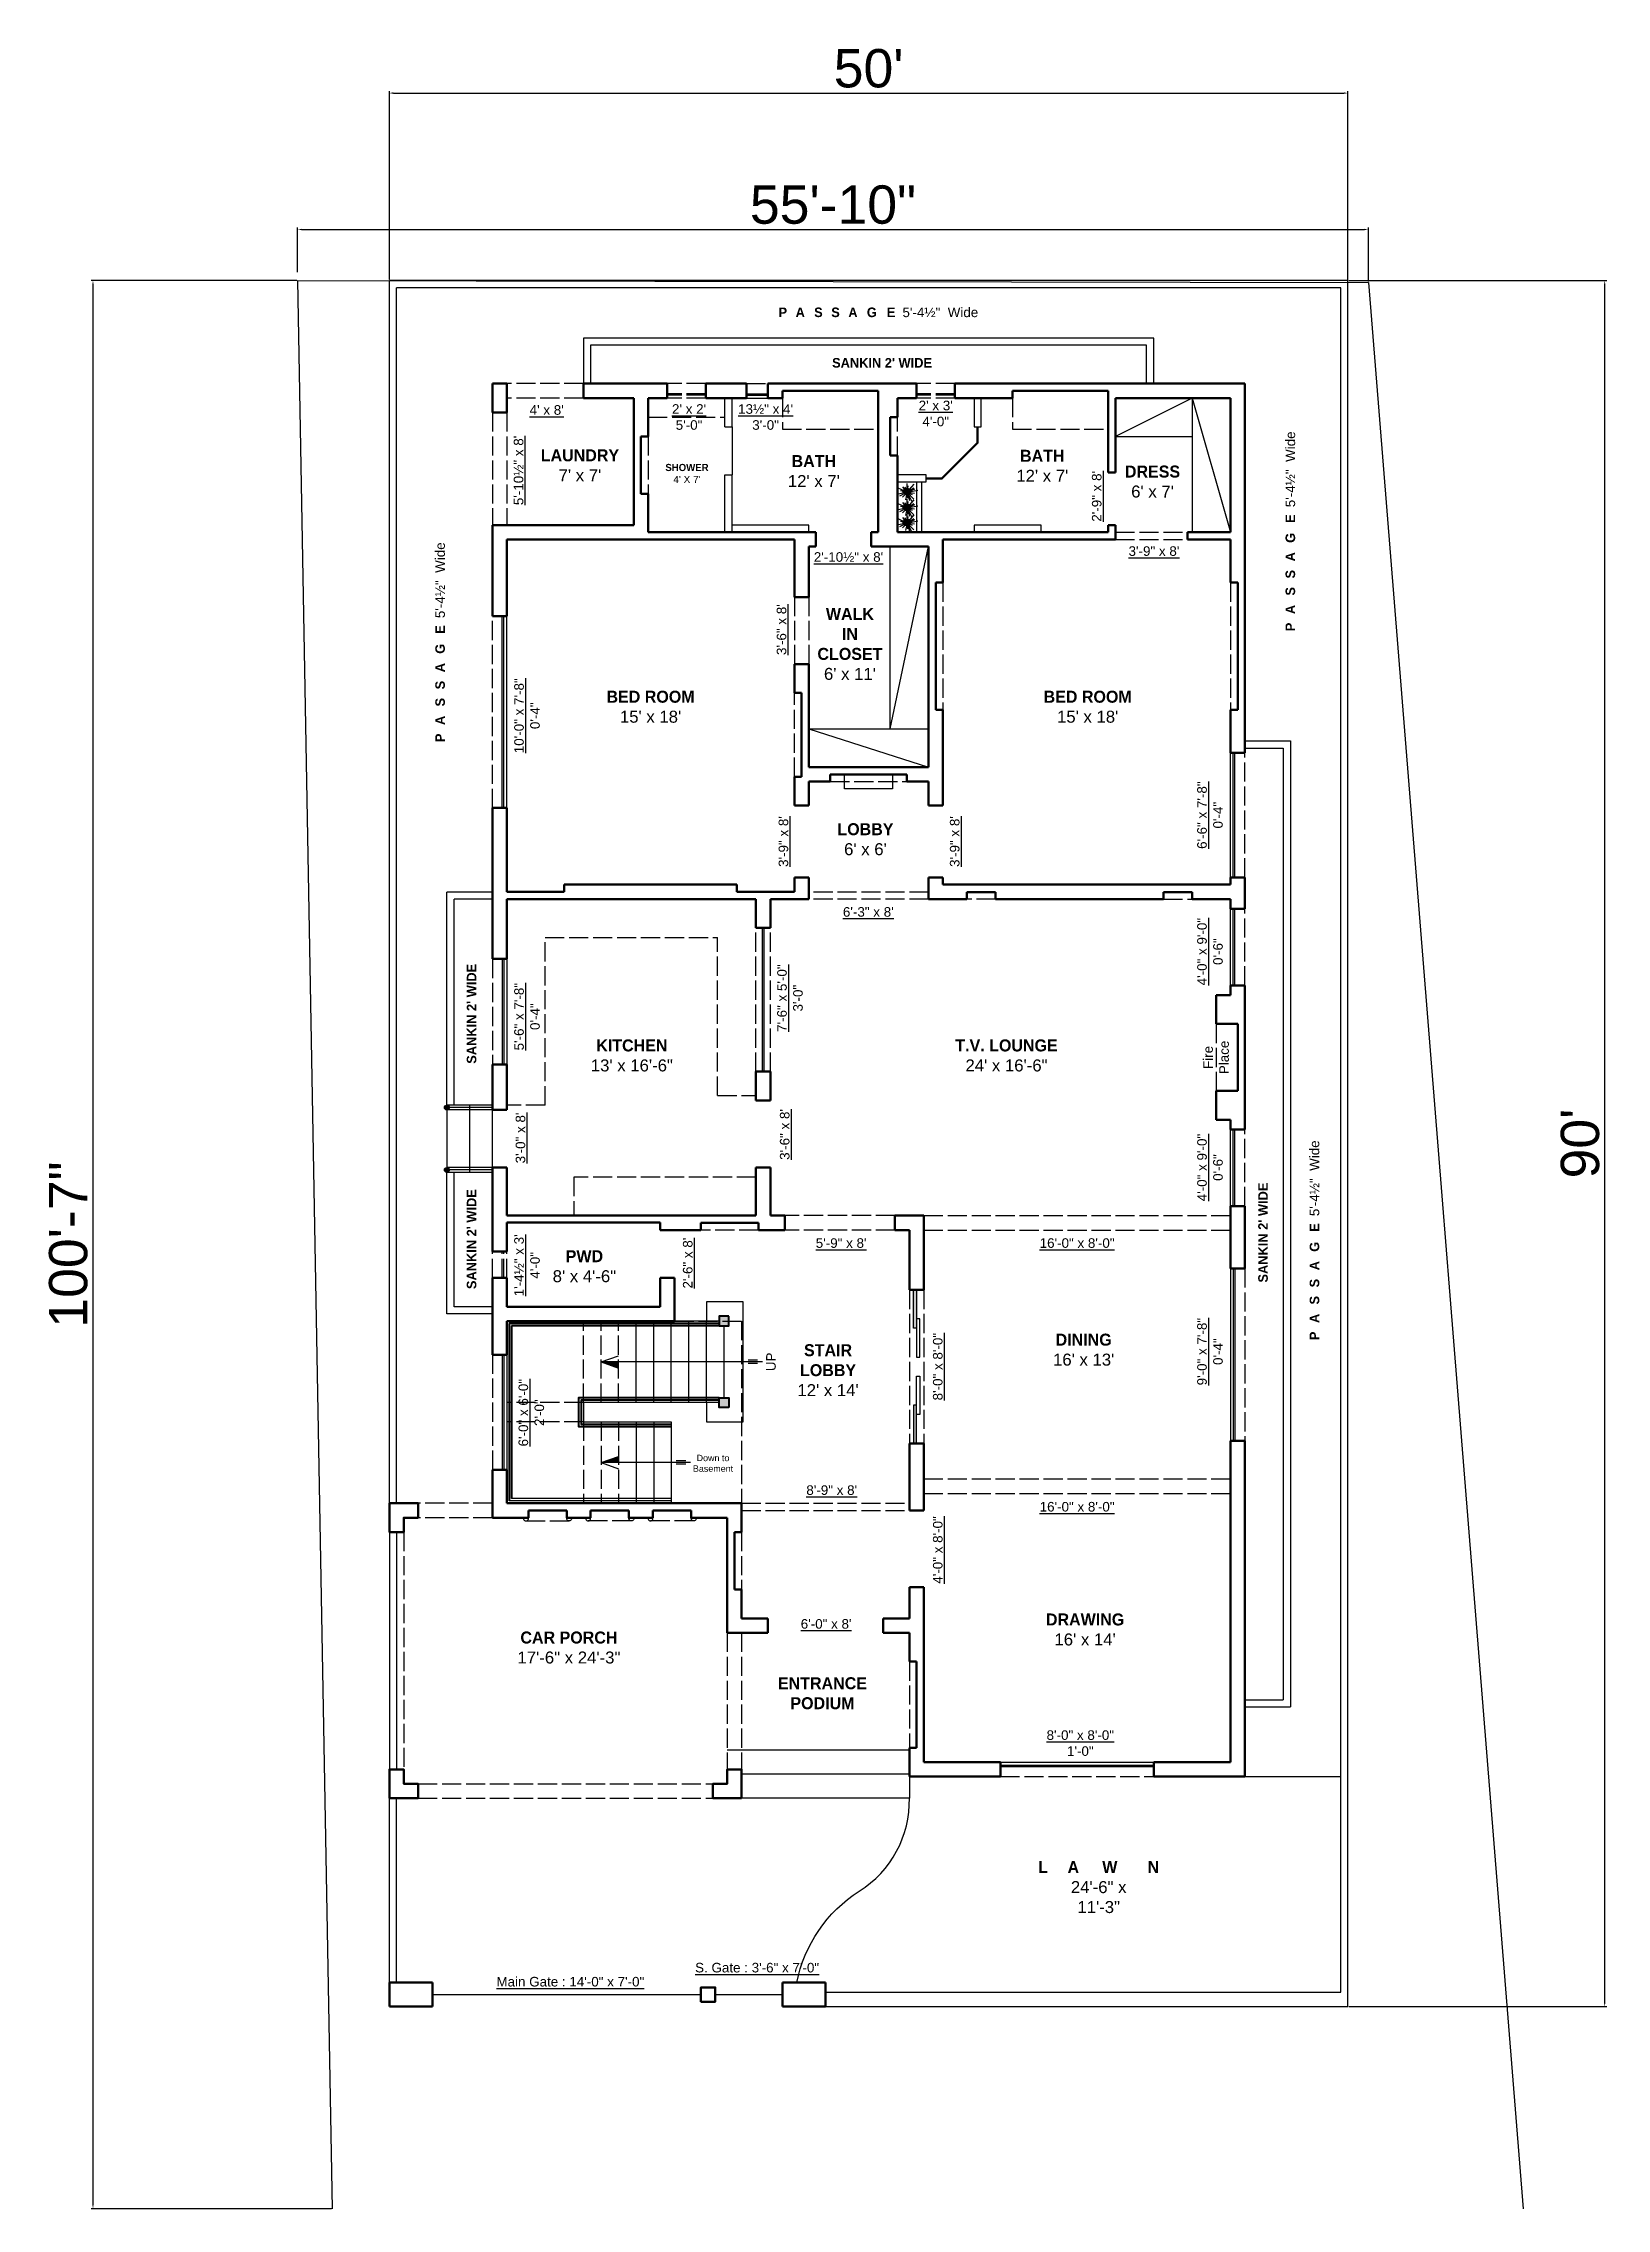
# Model space of a CAD drawing. Header units: millimetres. Extents: x -7764 to 2435, y 0 to 1835.
# Drawn here: x -6273 to -5294, y 480 to 1835 of the extents above; entities that cross this region are included whole.
import ezdxf

# ---------------------------------------------------------------- set-up
doc = ezdxf.new("R2010")
doc.units = ezdxf.units.MM
doc.linetypes.add('ACAD_ISO02W100', pattern=[15, 12, -3])
for name, color, linetype in [('4--green', 3, 'Continuous'), ('Base', 4, 'Continuous'), ('FLOORING', 4, 'Continuous')]:
    doc.layers.add(name, color=color, linetype=linetype)
doc.styles.add('Dim-1', font='GOTHIC.TTF', dxfattribs={"height": 6})
doc.styles.get("Standard").update_dxf_attribs({"font": 'arial.ttf'})
doc.dimstyles.new('ISO-25', dxfattribs={"dimtxt": 24, "dimasz": 2.5, "dimexe": 1.25, "dimexo": 0.625, "dimgap": 3.125, "dimtad": 1, "dimdec": 0, "dimdsep": 46, "dimlunit": 4, "dimtxsty": 'Standard', "dimcen": 2.5, "dimadec": 0, "dimazin": 0, "dimtfac": 1, "dimtdec": 0, "dimtmove": 0, "dimatfit": 3, "dimfxl": 1, "dimarcsym": 0})

msp = doc.modelspace()

# ---------------------------------------------------------------- texts
at = {"attachment_point": 5}
for s, width, insert, char_height in [('{\\fCentury Gothic|b1|i0|c0|p34;\\T2;PASSAG\\T1;E ^I}5\'-4½" ^IWide', 168.657, (-5749.9, 1666.6), 6), ("{\\L4' x 8'}", 37.768, (-5957.5, 1605.5), 6), ('{\\L2\' x 2\'\\P}5\'-0"', 37.768, (-5868.4, 1601.1), 6), ('{\\L13½" x 4\'\\P}3\'-0"', 37.768, (-5820.5, 1601.1), 6), ('{\\L2\' x 3\'\\P}4\'-0"', 37.768, (-5714, 1603.3), 6), ("{\\fCentury Gothic|b1|i0|c0|p34;LAUNDRY}\\P7' x 7'", 37.768, (-5936.7, 1570.9), 7.5), ("{\\fCentury Gothic|b1|i0|c0|p34;SHOWER}\\P4' X 7'", 37.768, (-5869.7, 1565.8), 4.5), ("{\\fCentury Gothic|b1|i0|c0|p34;BATH}\\P12' x 7'", 37.768, (-5790.3, 1567.3), 7.5), ("{\\fCentury Gothic|b1|i0|c0|p34;BATH}\\P12' x 7'", 37.768, (-5647.3, 1570.6), 7.5), ("{\\fCentury Gothic|b1|i0|c0|p34;DRESS}\\P6' x 7'", 37.768, (-5578.3, 1560.7), 7.5), ('{\\L3\'-9" x 8\'}', 37.768, (-5577.4, 1517.2), 6), ('{\\L2\'-10½" x 8\'}', 43.11, (-5768.6, 1513.5), 6), ("{\\fCentury Gothic|b1|i0|c0|p34;WALK IN CLOSET}\\P6' x 11'", 37.768, (-5767.7, 1459.1), 7.5), ("{\\fCentury Gothic|b1|i0|c0|p34;BED ROOM}\\P15' x 18'", 84, (-5892.5, 1419.8), 7.5), ("{\\fCentury Gothic|b1|i0|c0|p34;BED ROOM}\\P15' x 18'", 84, (-5618.9, 1419.8), 7.5), ("{\\fCentury Gothic|b1|i0|c0|p34;LOBBY}\\P6' x 6'", 37.768, (-5758, 1336.9), 7.5), ('{\\L6\'-3" x 8\'}', 43.11, (-5756.2, 1291.4), 6), ('{\\fCentury Gothic|b1|i0|c0|p34;KITCHEN}\\P13\' x 16\'-6"', 84, (-5904.2, 1201.6), 7.5), ('{\\fCentury Gothic|b1|i0|c0|p34;T.V. LOUNGE}\\P24\' x 16\'-6"', 84, (-5669.7, 1201.6), 7.5), ('{\\L5\'-9" x 8\'}', 43.11, (-5773.2, 1084.2), 6), ('{\\L16\'-0" x 8\'-0"}', 50.396, (-5625.5, 1084.2), 6), ('{\\fCentury Gothic|b1|i0|c0|p34;PWD}\\P8\' x 4\'-6"', 56.396, (-5933.9, 1069.7), 7.5), ("{\\fCentury Gothic|b1|i0|c0|p34;STAIR LOBBY}\\P12' x 14'", 56.396, (-5781.4, 1004.7), 7.5), ("{\\fCentury Gothic|b1|i0|c0|p34;DINING}\\P16' x 13'", 84, (-5621.4, 1017.5), 7.5), ('Down to\\PBasement', 32.788, (-5853.4, 946.4), 4), ('{\\L8\'-9" x 8\'}', 43.11, (-5779.1, 929.6), 6), ('{\\L16\'-0" x 8\'-0"}', 50.396, (-5625.5, 919.2), 6), ('{\\fCentury Gothic|b1|i0|c0|p34;CAR PORCH}\\P17\'-6" x 24\'-3"', 81.352, (-5943.6, 831.1), 7.5), ('{\\L6\'-0" x 8\'}', 43.11, (-5782.6, 845.9), 6), ("{\\fCentury Gothic|b1|i0|c0|p34;DRAWING}\\P16' x 14'", 46.522, (-5620.5, 842.4), 7.5), ('{\\fCentury Gothic|b1|i0|c0|p34;ENTRANCE\\PPODIUM}', 56.396, (-5784.9, 802.5), 7.5), ('{\\L8\'-0" x 8\'-0"\\P}1\'-0"', 74.347, (-5623.5, 771.3), 6), ('{\\fCentury Gothic|b1|i0|c0|p34;\\T3;LAW\\T1;N}\\P24\'-6" x 11\'-3"', 56.396, (-5612, 681.2), 7.5), ('{\\LMain Gate : 14\'-0" x 7\'-0"}', 113.018, (-5942.7, 622), 6), ('{\\LS. Gate : 3\'-6" x 7\'-0"}', 113.018, (-5825.8, 630.8), 6)]:
    msp.add_mtext_dynamic_manual_height_columns(s, width=width, gutter_width=30, heights=[0], dxfattribs=dict(at, insert=insert, char_height=char_height))
at = {"insert": (-5747.6, 1635), "char_height": 6, "attachment_point": 5, "style": 'Dim-1'}
msp.add_mtext_dynamic_manual_height_columns("{\\fCentury Gothic|b1|i0|c0|p34;SANKIN 2' WIDE}", width=85.904, gutter_width=30, heights=[0], dxfattribs=at)
at = {"char_height": 6, "attachment_point": 5, "rotation": 90}
for s, width, insert in [('{\\L5\'-10½" x 8\'}', 46.253, (-5975.1, 1567.7)), ('{\\fCentury Gothic|b1|i0|c0|p34;\\T2;PASSAG\\T1;E ^I}5\'-4½" ^IWide', 168.657, (-5492, 1529.6)), ('{\\L2\'-9" x 8\'}', 37.768, (-5613.2, 1551.5)), ('{\\fCentury Gothic|b1|i0|c0|p34;\\T2;PASSAG\\T1;E ^I}5\'-4½" ^IWide', 168.657, (-6024.2, 1460.2)), ('{\\L3\'-6" x 8\'}', 37.768, (-5810.5, 1468.1)), ('{\\L10\'-0" x 7\'-8"\\P}0\'-4"', 50.965, (-5969.8, 1414.2)), ('{\\L6\'-6" x 7\'-8"\\P}0\'-4"', 52.895, (-5542.3, 1352)), ('{\\L3\'-9" x 8\'}', 37.768, (-5809.3, 1335.5)), ('{\\L3\'-9" x 8\'}', 37.768, (-5702.1, 1335.5)), ('{\\L4\'-0" x 9\'-0"\\P}0\'-6"', 52.895, (-5542.3, 1266.6)), ('{\\L5\'-6" x 7\'-8"\\P}0\'-4"', 50.965, (-5969.8, 1225.9)), ('{\\L7\'-6" x 5\'-0"\\P}3\'-0"', 52.895, (-5805.2, 1237.5)), ('Fire\\PPlace', 44.372, (-5538.5, 1200.4)), ('{\\L3\'-0" x 8\'}', 37.768, (-5973.9, 1150)), ('{\\L3\'-6" x 8\'}', 37.768, (-5808.5, 1152.2)), ('{\\L4\'-0" x 9\'-0"\\P}0\'-6"', 52.895, (-5542.3, 1131.5)), ('{\\fCentury Gothic|b1|i0|c0|p34;\\T2;PASSAG\\T1;E ^I}5\'-4½" ^IWide', 168.657, (-5476.9, 1086)), ('{\\L1\'-4½" x 3\'\\P}4\'-0"', 50.965, (-5969.8, 1070.3)), ('{\\L2\'-6" x 8\'}', 37.768, (-5869.2, 1071.7)), ('{\\L9\'-0" x 7\'-8"\\P}0\'-4"', 52.895, (-5542.3, 1016.3)), ('{\\L8\'-0" x 8\'-0"}', 50.074, (-5712.7, 1006.9)), ('UP', 10.314, (-5817.1, 1009.9)), ('{\\L6\'-0" x 6\'-0"\\P}2\'-0"', 50.965, (-5967.1, 978.1)), ('{\\L4\'-0" x 8\'-0"}', 50.074, (-5712.7, 892.2))]:
    msp.add_mtext_dynamic_manual_height_columns(s, width=width, gutter_width=30, heights=[0], dxfattribs=dict(at, insert=insert))
at = {"char_height": 6, "attachment_point": 5, "rotation": 90, "style": 'Dim-1'}
for insert in [(-6004.5, 1227.7), (-6004.5, 1086.7), (-5509.1, 1090.8)]:
    msp.add_mtext_dynamic_manual_height_columns("{\\fCentury Gothic|b1|i0|c0|p34;SANKIN 2' WIDE}", width=85.904, gutter_width=30, heights=[0], dxfattribs=dict(at, insert=insert))

# ---------------------------------------------------------------- blocks, each defined once
blk = doc.blocks.new('BUSH')
at = {"layer": '4--green'}
for q in [(837, 704, -101), (853, 687, -101), (867, 712, -101), (872, 694, -101), (881, 710, -101), (894, 732, -101), (938, 729, -101), (901, 717, -101), (935, 706, -101), (907, 704, -101), (942, 698, -101), (960, 691, -101), (840, 665, -101), (846, 653, -101), (864, 646, -101), (865, 676, -101), (884, 631, -101), (884, 657, -101), (897, 641, -101), (936, 634, -101), (909, 626, -101), (923, 619, -101), (941, 672, -101), (926, 664, -101)]:
    blk.add_line((894, 677, -101), q, dxfattribs=at)
blk = doc.blocks.new('*D8')
at = {"layer": 'Base', "color": 0, "lineweight": -2, "transparency": 16777216}
for p, q in [((-6113.4, 1691.7), (-6113.4, 1719.7)), ((-6110.9, 1718.5), (-5445.7, 1718.5)), ((-5443.2, 1685.9), (-5443.2, 1719.7))]:
    blk.add_line(p, q, dxfattribs=at)
at = {"layer": 'Base', "color": 0, "transparency": 16777216}
for points in [[(-6110.9, 1718.9), (-6110.9, 1718.1), (-6113.4, 1718.5)], [(-5445.7, 1718.9), (-5445.7, 1718.1), (-5443.2, 1718.5)]]:
    blk.add_solid(points, dxfattribs=at)
at = {"layer": 'Defpoints', "color": 0, "transparency": 16777216}
for p in [(-5443.2, 1718.5), (-6113.4, 1691.1), (-5443.2, 1685.3)]:
    blk.add_point(p, dxfattribs=at)
at = {"layer": 'Base', "color": 0, "transparency": 16777216, "insert": (-5778.3, 1733.9), "char_height": 24, "attachment_point": 5}
blk.add_mtext('55\'-10"', dxfattribs=at)
blk = doc.blocks.new('*D9')
at = {"layer": 'Base', "color": 0, "lineweight": -2, "transparency": 16777216}
for p, q in [((-6113.9, 1686.6), (-6242.7, 1686.6)), ((-6241.5, 1684.1), (-6241.5, 482.5)), ((-6092.2, 480), (-6242.7, 480))]:
    blk.add_line(p, q, dxfattribs=at)
at = {"layer": 'Base', "color": 0, "transparency": 16777216}
for points in [[(-6241.9, 1684.1), (-6241.1, 1684.1), (-6241.5, 1686.6)], [(-6241.9, 482.5), (-6241.1, 482.5), (-6241.5, 480)]]:
    blk.add_solid(points, dxfattribs=at)
at = {"layer": 'Defpoints', "color": 0, "transparency": 16777216}
for p in [(-6113.3, 1686.6), (-6241.5, 480), (-6091.5, 480)]:
    blk.add_point(p, dxfattribs=at)
at = {"layer": 'Base', "color": 0, "transparency": 16777216, "insert": (-6256.9, 1083.3), "char_height": 24, "attachment_point": 5, "rotation": 90}
blk.add_mtext('100\'-7"', dxfattribs=at)
blk = doc.blocks.new('*D10')
at = {"layer": 'Base', "color": 0, "lineweight": -2, "transparency": 16777216}
for p, q in [((-6056, 1687.1), (-6056, 1805.1)), ((-6053.5, 1803.8), (-5458.5, 1803.8)), ((-5456, 1685.9), (-5456, 1805.1))]:
    blk.add_line(p, q, dxfattribs=at)
at = {"layer": 'Base', "color": 0, "transparency": 16777216}
for points in [[(-6053.5, 1804.3), (-6053.5, 1803.4), (-6056, 1803.8)], [(-5458.5, 1804.3), (-5458.5, 1803.4), (-5456, 1803.8)]]:
    blk.add_solid(points, dxfattribs=at)
at = {"layer": 'Defpoints', "color": 0, "transparency": 16777216}
for p in [(-5456, 1803.8), (-6056, 1686.5), (-5456, 1685.3)]:
    blk.add_point(p, dxfattribs=at)
at = {"layer": 'Base', "color": 0, "transparency": 16777216, "insert": (-5756, 1819.2), "char_height": 24, "attachment_point": 5}
blk.add_mtext("50'", dxfattribs=at)
blk = doc.blocks.new('*D11')
at = {"layer": 'Base', "color": 0, "lineweight": -2, "transparency": 16777216}
for p, q in [((-5455.4, 1686.5), (-5294, 1686.5)), ((-5295.3, 1684), (-5295.3, 609)), ((-5455.4, 606.5), (-5294, 606.5))]:
    blk.add_line(p, q, dxfattribs=at)
at = {"layer": 'Base', "color": 0, "transparency": 16777216}
for points in [[(-5295.7, 1684), (-5294.8, 1684), (-5295.3, 1686.5)], [(-5295.7, 609), (-5294.8, 609), (-5295.3, 606.5)]]:
    blk.add_solid(points, dxfattribs=at)
at = {"layer": 'Defpoints', "color": 0, "transparency": 16777216}
for p in [(-5456, 1686.5), (-5456, 606.5), (-5295.3, 606.5)]:
    blk.add_point(p, dxfattribs=at)
at = {"layer": 'Base', "color": 0, "transparency": 16777216, "insert": (-5310.6, 1146.5), "char_height": 24, "attachment_point": 5, "rotation": 90}
blk.add_mtext("90'", dxfattribs=at)

# ---------------------------------------------------------------- dimensions: what is measured, and where the dimension line sits
at = {"layer": 'Base'}
for base, p1, p2, picture, middle in [((-5456, 1803.8), (-6056, 1686.5), (-5456, 1685.3), '*D10', (-5756, 1819.2)), ((-5443.2, 1718.5), (-6113.4, 1691.1), (-5443.2, 1685.3), '*D8', (-5778.3, 1733.9))]:
    dim = msp.add_linear_dim(base=base, p1=p1, p2=p2, dimstyle='ISO-25', dxfattribs=at)
    dim.commit()
    dim.dimension.update_dxf_attribs({"geometry": picture, "text_midpoint": middle})
for base, p1, p2, picture, middle in [((-6241.5, 480), (-6113.3, 1686.6), (-6091.5, 480), '*D9', (-6256.9, 1083.3)), ((-5295.3, 606.5), (-5456, 1686.5), (-5456, 606.5), '*D11', (-5310.6, 1146.5))]:
    dim = msp.add_linear_dim(base=base, p1=p1, p2=p2, angle=90, dimstyle='ISO-25', dxfattribs=at)
    dim.commit()
    dim.dimension.update_dxf_attribs({"geometry": picture, "text_midpoint": middle})

# ---------------------------------------------------------------- hatches: boundary and pattern name
h = msp.add_hatch(color=5)
h.dxf.hatch_style = 1
h.paths.add_polyline_path([(-5822.5, 1191.5), (-5821.5, 1191.5), (-5821.5, 1281.5), (-5822.5, 1281.5)])
at = {"lineweight": 30}
h = msp.add_hatch(color=6, dxfattribs=at)
h.dxf.hatch_style = 1
edge = h.paths.add_edge_path()
edge.add_arc((-6020, 1169), 1.5, 180, 540, ccw=False)
h = msp.add_hatch(color=6, dxfattribs=at)
h.dxf.hatch_style = 1
edge = h.paths.add_edge_path()
edge.add_arc((-6020, 1130), 1.5, 180, 540)
h = msp.add_hatch(color=6)
h.dxf.hatch_style = 1
h.paths.add_polyline_path([(-5726, 1054.9), (-5726, 1030.9), (-5728, 1030.9), (-5728, 1054.9)])
at = {"lineweight": 40}
h = msp.add_hatch(color=6, dxfattribs=at)
h.dxf.hatch_style = 1
h.paths.add_polyline_path([(-5843.5, 1038.4), (-5849.5, 1038.4), (-5849.5, 1032.4), (-5843.5, 1032.4)])
h.paths.add_polyline_path([(-5843.5, 981.4), (-5849.5, 981.4), (-5849.5, 987.4), (-5843.5, 987.4)])
h = msp.add_hatch(color=6)
h.dxf.hatch_style = 1
h.paths.add_polyline_path([(-5912.5, 1006), (-5923.5, 1009.9), (-5912.5, 1009.9)])
h = msp.add_hatch(color=6)
h.dxf.hatch_style = 1
h.paths.add_polyline_path([(-5726, 958.9), (-5726, 982.9), (-5728, 982.9), (-5728, 958.9)])
h = msp.add_hatch(color=6)
h.dxf.hatch_style = 1
h.paths.add_polyline_path([(-5912.5, 950.7), (-5923.5, 946.9), (-5912.5, 946.9)])

# ---------------------------------------------------------------- linework, layer by layer
at = {"color": 6, "lineweight": 30}
for p, q in [((-5456, 1686.5), (-6056, 1686.5)), ((-6056, 921.4), (-6056, 1686.5)), ((-5460.5, 1682), (-6051.5, 1682)), ((-6051.5, 921.4), (-6051.5, 1682)), ((-5460.5, 615.5), (-5460.5, 1682)), ((-5456, 606.5), (-5456, 1686.5)), ((-5846, 1595), (-5846, 1613)), ((-5841.5, 1595), (-5841.5, 1613)), ((-5553.5, 1613), (-5553.5, 1529)), ((-5846, 1595), (-5841.5, 1595)), ((-5601.5, 1589), (-5553.5, 1589)), ((-5846, 1565), (-5841.5, 1565)), ((-5846, 1529), (-5846, 1565)), ((-5841.5, 1529), (-5841.5, 1565)), ((-5726, 1560.5), (-5726, 1529)), ((-5723, 1560.5), (-5723, 1529)), ((-5742.5, 1406), (-5742.5, 1520)), ((-5793.5, 1406), (-5718.5, 1406)), ((-5520.5, 1398.5), (-5492, 1398.5)), ((-5492, 1398.5), (-5492, 794)), ((-5520.5, 1394), (-5496.5, 1394)), ((-5496.5, 1394), (-5496.5, 798.5)), ((-6020, 1170.5), (-6020, 1303.9)), ((-5991.5, 1303.9), (-6020, 1303.9)), ((-6015.5, 1170.5), (-6015.5, 1299.4)), ((-5991.5, 1299.4), (-6015.5, 1299.4)), ((-5991.5, 1169), (-6020, 1169)), ((-5991.5, 1167.5), (-6020, 1167.5)), ((-5991.5, 1131.5), (-6020, 1131.5)), ((-5991.5, 1130), (-6020, 1130)), ((-6020, 1039.9), (-6020, 1128.5)), ((-6015.5, 1044.4), (-6015.5, 1128.5)), ((-5991.5, 1044.4), (-6015.5, 1044.4)), ((-5991.5, 1039.9), (-6020, 1039.9)), ((-5879.5, 922.9), (-5981, 922.9)), ((-5879.5, 924.4), (-5979.5, 924.4)), ((-6056, 903.4), (-6056, 754.9)), ((-6051.5, 903.4), (-6051.5, 754.9)), ((-5520.5, 798.5), (-5496.5, 798.5)), ((-5520.5, 794), (-5492, 794)), ((-6056, 621.5), (-6056, 736.9)), ((-6051.5, 621.5), (-6051.5, 736.9)), ((-5783, 615.5), (-5460.5, 615.5)), ((-5783, 606.5), (-5456, 606.5))]:
    msp.add_line(p, q, dxfattribs=at)
at = {"lineweight": 50}
for p, q in [((-5991.5, 1622), (-5991.5, 1604)), ((-5982.5, 1622), (-5991.5, 1622)), ((-5982.5, 1604), (-5982.5, 1622)), ((-5934.5, 1622), (-5882, 1622)), ((-5934.5, 1622), (-5934.5, 1613)), ((-5934.5, 1613), (-5903, 1613)), ((-5903, 1613), (-5903, 1533.5)), ((-5894, 1613), (-5882, 1613)), ((-5894, 1613), (-5894, 1589)), ((-5882, 1613), (-5882, 1622)), ((-5858, 1622), (-5832.5, 1622)), ((-5858, 1613), (-5858, 1622)), ((-5858, 1613), (-5832.5, 1613)), ((-5832.5, 1613), (-5832.5, 1622)), ((-5819, 1622), (-5726, 1622)), ((-5819, 1622), (-5819, 1613)), ((-5819, 1613), (-5810, 1613)), ((-5810, 1617.5), (-5810, 1613)), ((-5810, 1617.5), (-5750, 1617.5)), ((-5750, 1617.5), (-5750, 1529)), ((-5738, 1613), (-5726, 1613)), ((-5738, 1613), (-5738, 1601)), ((-5726, 1613), (-5726, 1622)), ((-5702, 1622), (-5520.5, 1622)), ((-5702, 1613), (-5702, 1622)), ((-5702, 1613), (-5666, 1613)), ((-5666, 1617.5), (-5666, 1613)), ((-5666, 1617.5), (-5606, 1617.5)), ((-5606, 1617.5), (-5606, 1566.5)), ((-5601.5, 1613), (-5601.5, 1566.5)), ((-5601.5, 1613), (-5529.5, 1613)), ((-5529.5, 1613), (-5529.5, 1529)), ((-5520.5, 1622), (-5520.5, 1391)), ((-5991.5, 1604), (-5982.5, 1604)), ((-5742.5, 1601), (-5738, 1601)), ((-5742.5, 1601), (-5742.5, 1577)), ((-5898.5, 1589), (-5898.5, 1553)), ((-5894, 1589), (-5898.5, 1589)), ((-5742.5, 1577), (-5738, 1577)), ((-5738, 1577), (-5738, 1529)), ((-5601.5, 1566.5), (-5606, 1566.5)), ((-5894, 1553), (-5898.5, 1553)), ((-5894, 1553), (-5894, 1529)), ((-5991.5, 1533.5), (-5903, 1533.5)), ((-5991.5, 1533.5), (-5991.5, 1476.5)), ((-5606, 1533.5), (-5606, 1529)), ((-5601.5, 1533.5), (-5606, 1533.5)), ((-5601.5, 1533.5), (-5601.5, 1524.5)), ((-5982.5, 1524.5), (-5802.5, 1524.5)), ((-5982.5, 1524.5), (-5982.5, 1476.5)), ((-5894, 1529), (-5789, 1529)), ((-5802.5, 1488.5), (-5802.5, 1524.5)), ((-5793.5, 1488.5), (-5793.5, 1520)), ((-5793.5, 1520), (-5789, 1520)), ((-5789, 1529), (-5789, 1520)), ((-5750, 1529), (-5754.5, 1529)), ((-5754.5, 1529), (-5754.5, 1520)), ((-5754.5, 1520), (-5718.5, 1520)), ((-5606, 1529), (-5738, 1529)), ((-5718.5, 1382), (-5718.5, 1520)), ((-5601.5, 1524.5), (-5709.5, 1524.5)), ((-5709.5, 1497.5), (-5709.5, 1524.5)), ((-5556.5, 1529), (-5556.5, 1524.5)), ((-5529.5, 1529), (-5556.5, 1529)), ((-5529.5, 1524.5), (-5556.5, 1524.5)), ((-5529.5, 1524.5), (-5529.5, 1497.5)), ((-5709.5, 1497.5), (-5714, 1497.5)), ((-5714, 1418), (-5714, 1497.5)), ((-5529.5, 1497.5), (-5525, 1497.5)), ((-5525, 1418), (-5525, 1497.5)), ((-5793.5, 1488.5), (-5802.5, 1488.5)), ((-5982.5, 1476.5), (-5991.5, 1476.5)), ((-5802.5, 1428.5), (-5802.5, 1446.5)), ((-5793.5, 1446.5), (-5802.5, 1446.5)), ((-5793.5, 1382), (-5793.5, 1446.5)), ((-5798, 1428.5), (-5802.5, 1428.5)), ((-5798, 1376), (-5798, 1428.5)), ((-5709.5, 1418), (-5714, 1418)), ((-5709.5, 1358), (-5709.5, 1418)), ((-5529.5, 1418), (-5529.5, 1391)), ((-5529.5, 1418), (-5525, 1418)), ((-5529.5, 1391), (-5520.5, 1391)), ((-5802.5, 1358), (-5802.5, 1376)), ((-5802.5, 1376), (-5798, 1376)), ((-5793.5, 1382), (-5718.5, 1382)), ((-5793.5, 1373), (-5780, 1373)), ((-5793.5, 1358), (-5793.5, 1373)), ((-5793.5, 1358), (-5793.5, 1373)), ((-5780, 1377.5), (-5732, 1377.5)), ((-5780, 1373), (-5780, 1377.5)), ((-5732, 1373), (-5732, 1377.5)), ((-5732, 1373), (-5718.5, 1373)), ((-5718.5, 1358), (-5718.5, 1373)), ((-5991.5, 1356.5), (-5991.5, 1262)), ((-5982.5, 1356.5), (-5991.5, 1356.5)), ((-5982.5, 1356.5), (-5982.5, 1304)), ((-5802.5, 1358), (-5793.5, 1358)), ((-5709.5, 1358), (-5718.5, 1358)), ((-5982.5, 1304), (-5946.5, 1304)), ((-5946.5, 1308.5), (-5838.5, 1308.5)), ((-5946.5, 1308.5), (-5946.5, 1304)), ((-5838.5, 1304), (-5838.5, 1308.5)), ((-5838.5, 1304), (-5802.5, 1304)), ((-5802.5, 1304), (-5802.5, 1313)), ((-5802.5, 1313), (-5793.5, 1313)), ((-5793.5, 1299.4), (-5793.5, 1313)), ((-5709.5, 1313), (-5718.5, 1313)), ((-5718.5, 1299.4), (-5718.5, 1313)), ((-5709.5, 1308.5), (-5709.5, 1313)), ((-5709.5, 1308.5), (-5529.5, 1308.5)), ((-5694.5, 1303.9), (-5694.5, 1299.4)), ((-5676.5, 1303.9), (-5694.5, 1303.9)), ((-5676.5, 1303.9), (-5676.5, 1299.4)), ((-5571.5, 1303.9), (-5571.5, 1299.4)), ((-5571.5, 1303.9), (-5553.5, 1303.9)), ((-5553.5, 1303.9), (-5553.5, 1299.4)), ((-5529.5, 1313), (-5520.5, 1313)), ((-5529.5, 1313), (-5529.5, 1308.5)), ((-5520.5, 1313), (-5520.5, 1293.4)), ((-5982.5, 1299.5), (-5982.5, 1262)), ((-5982.5, 1299.5), (-5826.5, 1299.5)), ((-5826.5, 1299.5), (-5826.5, 1281.5)), ((-5817.5, 1299.5), (-5817.5, 1281.5)), ((-5817.5, 1299.5), (-5793.5, 1299.5)), ((-5718.5, 1299.4), (-5694.5, 1299.4)), ((-5676.5, 1299.4), (-5571.5, 1299.4)), ((-5553.5, 1299.4), (-5529.5, 1299.4)), ((-5529.5, 1299.4), (-5529.5, 1293.4)), ((-5529.5, 1293.4), (-5520.5, 1293.4)), ((-5826.5, 1281.5), (-5817.5, 1281.5)), ((-5982.5, 1262), (-5991.5, 1262)), ((-5538.5, 1221.4), (-5538.5, 1239.4)), ((-5538.5, 1239.4), (-5529.5, 1239.4)), ((-5529.5, 1245.4), (-5520.5, 1245.4)), ((-5529.5, 1239.4), (-5529.5, 1245.4)), ((-5520.5, 1155.4), (-5520.5, 1245.4)), ((-5525, 1179.4), (-5525, 1221.4)), ((-5991.5, 1196), (-5991.5, 1167.5)), ((-5982.5, 1196), (-5991.5, 1196)), ((-5982.5, 1196), (-5982.5, 1167.5)), ((-5826.5, 1191.5), (-5817.5, 1191.5)), ((-5826.5, 1191.5), (-5826.5, 1173.5)), ((-5817.5, 1191.5), (-5817.5, 1173.5)), ((-5538.5, 1161.4), (-5538.5, 1179.4)), ((-5982.5, 1167.5), (-5991.5, 1167.5)), ((-5826.5, 1173.5), (-5817.5, 1173.5)), ((-5538.5, 1161.4), (-5529.5, 1161.4)), ((-5529.5, 1155.4), (-5529.5, 1161.4)), ((-5529.5, 1155.4), (-5520.5, 1155.4)), ((-5991.5, 1131.5), (-5991.5, 1079)), ((-5982.5, 1131.5), (-5991.5, 1131.5)), ((-5982.5, 1131.5), (-5982.5, 1101.5)), ((-5826.5, 1131.5), (-5826.5, 1101.5)), ((-5826.5, 1131.5), (-5817.5, 1131.5)), ((-5817.5, 1131.5), (-5817.5, 1101.5)), ((-5826.5, 1101.5), (-5982.5, 1101.5)), ((-5817.5, 1101.5), (-5808.5, 1101.5)), ((-5808.5, 1101.5), (-5808.5, 1092.4)), ((-5739.5, 1101.5), (-5739.5, 1092.4)), ((-5739.5, 1101.5), (-5721.5, 1101.5)), ((-5721.5, 1101.5), (-5721.5, 1054.9)), ((-5529.5, 1107.4), (-5529.5, 1068.4)), ((-5529.5, 1107.4), (-5520.5, 1107.4)), ((-5520.5, 1107.4), (-5520.5, 1068.4)), ((-5982.5, 1079), (-5982.5, 1097)), ((-5886.5, 1097), (-5982.5, 1097)), ((-5886.5, 1092.4), (-5886.5, 1097)), ((-5886.5, 1092.4), (-5861, 1092.4)), ((-5825, 1096.9), (-5861, 1096.9)), ((-5861, 1096.9), (-5861, 1092.4)), ((-5825, 1092.4), (-5825, 1096.9)), ((-5825, 1092.4), (-5808.5, 1092.4)), ((-5739.5, 1092.4), (-5730.5, 1092.4)), ((-5730.5, 1092.4), (-5730.5, 1054.9)), ((-5982.5, 1079), (-5991.5, 1079)), ((-5982.5, 1062.4), (-5991.5, 1062.4)), ((-5991.5, 1062.4), (-5991.5, 1014.4)), ((-5982.5, 1062.4), (-5982.5, 1044.4)), ((-5886.5, 1062.4), (-5877.5, 1062.4)), ((-5886.5, 1044.4), (-5886.5, 1062.4)), ((-5877.5, 1035.4), (-5877.5, 1062.4)), ((-5529.5, 1068.4), (-5520.5, 1068.4)), ((-5886.5, 1044.4), (-5982.5, 1044.4)), ((-5721.5, 1054.9), (-5730.5, 1054.9)), ((-5877.5, 1035.4), (-5982.5, 1035.4)), ((-5982.5, 1035.4), (-5982.5, 1014.4)), ((-5982.5, 1014.4), (-5991.5, 1014.4)), ((-5730.5, 958.9), (-5730.5, 916.9)), ((-5721.5, 958.9), (-5730.5, 958.9)), ((-5721.5, 958.9), (-5721.5, 916.9)), ((-5529.5, 960.4), (-5529.5, 927.4)), ((-5529.5, 960.4), (-5520.5, 960.4)), ((-5520.5, 960.4), (-5520.5, 750.4)), ((-5991.5, 942.4), (-5991.5, 912.4)), ((-5982.5, 942.4), (-5991.5, 942.4)), ((-5982.5, 942.4), (-5982.5, 921.4)), ((-5529.5, 927.4), (-5529.5, 759.4)), ((-5969, 912.4), (-5991.5, 912.4)), ((-5835.5, 921.4), (-5982.5, 921.4)), ((-5945, 916.9), (-5969, 916.9)), ((-5969, 916.9), (-5969, 912.4)), ((-5945, 916.9), (-5945, 912.4)), ((-5930, 912.4), (-5945, 912.4)), ((-5906, 916.9), (-5930, 916.9)), ((-5930, 916.9), (-5930, 912.4)), ((-5906, 916.9), (-5906, 912.4)), ((-5891, 912.4), (-5906, 912.4)), ((-5867, 916.9), (-5891, 916.9)), ((-5891, 916.9), (-5891, 912.4)), ((-5867, 916.9), (-5867, 912.4)), ((-5844.5, 912.4), (-5867, 912.4)), ((-5844.5, 840.4), (-5844.5, 912.4)), ((-5835.5, 903.4), (-5835.5, 921.4)), ((-5721.5, 916.9), (-5730.5, 916.9)), ((-5840, 867.4), (-5840, 903.4)), ((-5840, 903.4), (-5835.5, 903.4)), ((-5835.5, 867.4), (-5840, 867.4)), ((-5835.5, 849.4), (-5835.5, 867.4)), ((-5730.5, 868.9), (-5730.5, 849.4)), ((-5721.5, 868.9), (-5730.5, 868.9)), ((-5721.5, 868.9), (-5721.5, 759.4)), ((-5819, 840.4), (-5844.5, 840.4)), ((-5819, 849.4), (-5835.5, 849.4)), ((-5819, 840.4), (-5819, 849.4)), ((-5730.5, 849.4), (-5747, 849.4)), ((-5747, 840.4), (-5747, 849.4)), ((-5730.5, 840.4), (-5747, 840.4)), ((-5730.5, 840.4), (-5730.5, 822.4)), ((-5726, 822.4), (-5730.5, 822.4)), ((-5726, 822.4), (-5726, 768.4)), ((-5730.5, 768.4), (-5730.5, 750.4)), ((-5726, 768.4), (-5730.5, 768.4)), ((-5673.5, 759.4), (-5721.5, 759.4)), ((-5673.5, 750.4), (-5673.5, 759.4)), ((-5529.5, 759.4), (-5577.5, 759.4)), ((-5577.5, 750.4), (-5577.5, 759.4)), ((-5673.5, 750.4), (-5730.5, 750.4)), ((-5520.5, 750.4), (-5577.5, 750.4)), ((-6056, 621.5), (-6029, 621.5)), ((-6056, 606.5), (-6056, 621.5)), ((-6029, 606.5), (-6029, 621.5)), ((-5810, 621.5), (-5783, 621.5)), ((-5810, 606.5), (-5810, 621.5)), ((-5783, 606.5), (-5783, 621.5)), ((-6056, 606.5), (-6029, 606.5)), ((-5810, 606.5), (-5783, 606.5))]:
    msp.add_line(p, q, dxfattribs=at)
at = {"color": 3, "linetype": 'ACAD_ISO02W100'}
for p, q in [((-5858, 1622), (-5882, 1622)), ((-5832.5, 1622), (-5819, 1622)), ((-5810, 1613), (-5810, 1593.5)), ((-5702, 1622), (-5726, 1622)), ((-5666, 1613), (-5666, 1593.5)), ((-5894, 1601), (-5846, 1601)), ((-5738, 1577), (-5738, 1601)), ((-5894, 1589), (-5894, 1553)), ((-5810, 1593.5), (-5750, 1593.5)), ((-5666, 1593.5), (-5606, 1593.5)), ((-5601.5, 1529), (-5556.5, 1529)), ((-5601.5, 1524.5), (-5556.5, 1524.5)), ((-5709.5, 1497.5), (-5709.5, 1418)), ((-5529.5, 1497.5), (-5529.5, 1418)), ((-5802.5, 1488.5), (-5802.5, 1446.5)), ((-5793.5, 1488.5), (-5793.5, 1446.5)), ((-5991.5, 1356.5), (-5991.5, 1476.5)), ((-5802.5, 1376), (-5802.5, 1428.5)), ((-5520.5, 1313), (-5520.5, 1391)), ((-5780, 1373), (-5732, 1373)), ((-5718.5, 1303.9), (-5793.5, 1303.9)), ((-5718.5, 1299.4), (-5793.5, 1299.4)), ((-5676.5, 1299.4), (-5694.5, 1299.4)), ((-5571.5, 1299.4), (-5553.5, 1299.4)), ((-5520.5, 1245.4), (-5520.5, 1293.4)), ((-5826.5, 1191.5), (-5826.5, 1281.5)), ((-5817.5, 1191.5), (-5817.5, 1281.5)), ((-5991.5, 1262), (-5991.5, 1196)), ((-5538.5, 1221.4), (-5538.5, 1179.4)), ((-5520.5, 1107.4), (-5520.5, 1155.4)), ((-5739.5, 1101.5), (-5808.5, 1101.5)), ((-5721.5, 1101.5), (-5529.5, 1101.5)), ((-5825, 1092.4), (-5861, 1092.4)), ((-5739.5, 1092.4), (-5808.5, 1092.4)), ((-5721.5, 1092.4), (-5529.5, 1092.4)), ((-5991.5, 1062.4), (-5991.5, 1079)), ((-5520.5, 1068.4), (-5520.5, 960.4)), ((-5730.5, 1054.9), (-5730.5, 958.9)), ((-5721.5, 1054.9), (-5721.5, 958.9)), ((-5991.5, 1014.4), (-5991.5, 942.4)), ((-5529.5, 936.4), (-5721.5, 936.4)), ((-5529.5, 927.4), (-5721.5, 927.4)), ((-5991.5, 921.4), (-6038, 921.4)), ((-5991.5, 912.4), (-6038, 912.4)), ((-5970.5, 910.4), (-5943.5, 910.4)), ((-5904.5, 910.4), (-5931.5, 910.4)), ((-5865.5, 910.4), (-5892.5, 910.4)), ((-5835.5, 921.4), (-5730.5, 921.4)), ((-5835.5, 916.9), (-5730.5, 916.9)), ((-6047, 903.4), (-6047, 754.9)), ((-5835.5, 903.4), (-5835.5, 867.4)), ((-5844.5, 840.4), (-5844.5, 754.9)), ((-5835.5, 840.4), (-5835.5, 754.9)), ((-5730.5, 822.4), (-5730.5, 768.4)), ((-6038, 745.9), (-5853.5, 745.9)), ((-5673.5, 750.4), (-5577.5, 750.4)), ((-6038, 736.9), (-5853.5, 736.9))]:
    msp.add_line(p, q, dxfattribs=at)
at = {"color": 5, "linetype": 'ACAD_ISO02W100'}
for p, q in [((-5858, 1615.7), (-5882, 1615.7)), ((-5858, 1614.7), (-5882, 1614.7)), ((-5858, 1613), (-5882, 1613)), ((-5702, 1615.7), (-5726, 1615.7)), ((-5702, 1614.7), (-5726, 1614.7)), ((-5702, 1613), (-5726, 1613)), ((-5985.3, 1062.4), (-5985.3, 1079)), ((-5984.3, 1062.4), (-5984.3, 1079)), ((-5982.5, 1062.4), (-5982.5, 1079))]:
    msp.add_line(p, q, dxfattribs=at)
at = {"color": 5}
for p, q in [((-5832.5, 1615.7), (-5819, 1615.7)), ((-5832.5, 1614.7), (-5819, 1614.7)), ((-5832.5, 1613), (-5819, 1613)), ((-5985.3, 1356.5), (-5985.3, 1476.5)), ((-5984.3, 1356.5), (-5984.3, 1476.5)), ((-5982.5, 1356.5), (-5982.5, 1476.5)), ((-5529.5, 1313), (-5529.5, 1391)), ((-5527.8, 1313), (-5527.8, 1391)), ((-5526.8, 1313), (-5526.8, 1391)), ((-5529.5, 1245.4), (-5529.5, 1293.4)), ((-5527.8, 1245.4), (-5527.8, 1293.4)), ((-5526.8, 1245.4), (-5526.8, 1293.4)), ((-5985.3, 1262), (-5985.3, 1196)), ((-5984.3, 1262), (-5984.3, 1196)), ((-5982.5, 1262), (-5982.5, 1196)), ((-5529.5, 1107.4), (-5529.5, 1155.4)), ((-5527.8, 1107.4), (-5527.8, 1155.4)), ((-5526.8, 1107.4), (-5526.8, 1155.4)), ((-5529.5, 1068.4), (-5529.5, 960.4)), ((-5527.8, 1068.4), (-5527.8, 960.4)), ((-5526.8, 1068.4), (-5526.8, 960.4)), ((-5985.3, 1014.4), (-5985.3, 942.4)), ((-5984.3, 1014.4), (-5984.3, 942.4)), ((-5982.5, 1014.4), (-5982.5, 942.4)), ((-5673.5, 759.4), (-5577.5, 759.4)), ((-5673.5, 757.6), (-5577.5, 757.6)), ((-5673.5, 756.6), (-5577.5, 756.6))]:
    msp.add_line(p, q, dxfattribs=at)
at = {"color": 6}
for p, q in [((-5553.5, 1613), (-5601.5, 1589)), ((-5553.5, 1613), (-5529.5, 1529)), ((-5841.5, 1595), (-5841.5, 1565)), ((-5742.5, 1406), (-5718.5, 1520)), ((-5793.5, 1406), (-5718.5, 1382)), ((-5991.5, 1170.5), (-6020, 1170.5)), ((-6020, 1170.5), (-6020, 1128.5)), ((-6005.8, 1170.5), (-6005.8, 1128.5)), ((-5991.5, 1131.5), (-5991.5, 1167.5)), ((-6020, 1128.5), (-5991.5, 1128.5)), ((-5901.5, 984.4), (-5901.5, 1035.4)), ((-5890.5, 984.4), (-5890.5, 1035.4)), ((-5879.5, 984.4), (-5879.5, 1035.4)), ((-5849.5, 1035.4), (-5877.5, 1035.4)), ((-5868.5, 984.4), (-5868.5, 1035.4)), ((-5857.5, 984.4), (-5857.5, 1035.4)), ((-5846.5, 987.4), (-5846.5, 1032.4)), ((-5923.5, 1009.9), (-5912.5, 1013.7)), ((-5822.5, 1009.9), (-5923.5, 1009.9)), ((-5923.5, 1009.9), (-5912.5, 1006)), ((-5825.5, 1010.9), (-5831.5, 1010.9)), ((-5825.5, 1008.9), (-5831.5, 1008.9)), ((-5901.5, 972.4), (-5901.5, 921.4)), ((-5890.5, 972.4), (-5890.5, 921.4)), ((-5879.5, 972.4), (-5879.5, 921.4)), ((-5923.5, 946.9), (-5912.5, 950.7)), ((-5867.5, 946.9), (-5923.5, 946.9)), ((-5923.5, 946.9), (-5912.5, 943)), ((-5870.5, 947.9), (-5876.5, 947.9)), ((-5870.5, 945.9), (-5876.5, 945.9)), ((-5730.5, 766.9), (-5844.5, 766.9)), ((-5730.5, 751.9), (-5835.5, 751.9)), ((-5730.5, 750.4), (-5730.5, 736.9)), ((-5730.5, 736.9), (-5835.5, 736.9))]:
    msp.add_line(p, q, dxfattribs=at)
at = {"color": 1, "linetype": 'ACAD_ISO02W100'}
for p, q in [((-5958.5, 1170.5), (-5958.5, 1275.5)), ((-5958.5, 1275.5), (-5850.5, 1275.5)), ((-5850.5, 1176.5), (-5850.5, 1275.5)), ((-5958.5, 1170.5), (-5982.5, 1170.5)), ((-5850.5, 1176.5), (-5826.5, 1176.5)), ((-5940.5, 1125.5), (-5940.5, 1101.5)), ((-5826.5, 1125.5), (-5940.5, 1125.5))]:
    msp.add_line(p, q, dxfattribs=at)
at = {"color": 6, "lineweight": 40}
for p, q in [((-5849.5, 1033.9), (-5981, 1033.9)), ((-5981, 1033.9), (-5981, 922.9)), ((-5849.5, 1032.4), (-5979.5, 1032.4)), ((-5979.5, 1032.4), (-5979.5, 924.4))]:
    msp.add_line(p, q, dxfattribs=at)
at = {"color": 6, "linetype": 'ACAD_ISO02W100'}
for p, q in [((-5934.5, 984.4), (-5934.5, 1035.4)), ((-5923.5, 984.4), (-5923.5, 1035.4)), ((-5912.5, 984.4), (-5912.5, 1035.4)), ((-5934.5, 984.4), (-5982.5, 984.4)), ((-5934.5, 972.4), (-5982.5, 972.4)), ((-5934.5, 972.4), (-5934.5, 921.4)), ((-5923.5, 972.4), (-5923.5, 921.4)), ((-5912.5, 972.4), (-5912.5, 921.4))]:
    msp.add_line(p, q, dxfattribs=at)
at = {"color": 250}
msp.add_line((-5520.5, 750.4), (-5460.5, 750.4), dxfattribs=at)
at = {"color": 4}
for p, q in [((-6029, 614), (-5861, 614)), ((-5852, 614), (-5810, 614))]:
    msp.add_line(p, q, dxfattribs=at)
at = {"color": 6, "lineweight": 30}
for points in [[(-5577.5, 1622), (-5577.5, 1650.5), (-5934.5, 1650.5), (-5934.5, 1622)], [(-5582, 1622), (-5582, 1646), (-5930, 1646), (-5930, 1622)], [(-5690, 1613), (-5690, 1595), (-5685.5, 1595), (-5685.5, 1613)], [(-5738, 1560.5), (-5720, 1560.5), (-5720, 1565), (-5738, 1565)], [(-5793.5, 1529), (-5793.5, 1533.5), (-5841.5, 1533.5)], [(-5648, 1529), (-5648, 1533.5), (-5690, 1533.5), (-5690, 1529)], [(-5741, 1377.5), (-5741, 1368.5), (-5771, 1368.5), (-5771, 1377.5)]]:
    msp.add_lwpolyline(points, dxfattribs=at)
at = {"color": 3, "linetype": 'ACAD_ISO02W100'}
for points in [[(-5934.5, 1622), (-5982.5, 1622)], [(-5934.5, 1613), (-5982.5, 1613)], [(-5991.5, 1604), (-5991.5, 1533.5)], [(-5982.5, 1604), (-5982.5, 1533.5)], [(-5877.5, 1035.4), (-5835.5, 1035.4), (-5835.5, 921.4)]]:
    msp.add_lwpolyline(points, dxfattribs=at)
at = {"color": 5}
for points in [[(-5720, 1562.5), (-5710, 1562.5), (-5687.5, 1584.9), (-5687.5, 1595)], [(-5720, 1563), (-5710.2, 1563), (-5688, 1585.1), (-5688, 1595)], [(-5822.5, 1191.5), (-5822.5, 1281.5), (-5821.5, 1281.5), (-5821.5, 1191.5)]]:
    msp.add_lwpolyline(points, dxfattribs=at)
at = {"lineweight": 50}
for points in [[(-5525, 1221.4), (-5538.5, 1221.4)], [(-5525, 1179.4), (-5538.5, 1179.4)]]:
    msp.add_lwpolyline(points, dxfattribs=at)
at = {"color": 6}
for points in [[(-5857.5, 984.4), (-5857.5, 972.4), (-5834.5, 972.4), (-5834.5, 1047.4), (-5857.5, 1047.4), (-5857.5, 1035.4)], [(-5849.5, 984.4), (-5934.5, 984.4), (-5934.5, 972.4), (-5879.5, 972.4)]]:
    msp.add_lwpolyline(points, dxfattribs=at)
for points in [[(-5726, 1054.9), (-5726, 1030.9), (-5728, 1030.9), (-5728, 1054.9)], [(-5724, 1012.9), (-5724, 1036.9), (-5726, 1036.9), (-5726, 1012.9)], [(-5724, 1000.9), (-5724, 976.9), (-5726, 976.9), (-5726, 1000.9)], [(-5726, 958.9), (-5726, 982.9), (-5728, 982.9), (-5728, 958.9)]]:
    msp.add_lwpolyline(points, close=True, dxfattribs=at)
at = {"color": 6, "lineweight": 40}
for points in [[(-5843.5, 1038.4), (-5849.5, 1038.4), (-5849.5, 1032.4), (-5843.5, 1032.4)], [(-5843.5, 981.4), (-5849.5, 981.4), (-5849.5, 987.4), (-5843.5, 987.4)]]:
    msp.add_lwpolyline(points, close=True, dxfattribs=at)
for points in [[(-5849.5, 987.4), (-5937.5, 987.4), (-5937.5, 969.4), (-5879.5, 969.4)], [(-5849.5, 985.9), (-5936, 985.9), (-5936, 970.9), (-5879.5, 970.9)]]:
    msp.add_lwpolyline(points, dxfattribs=at)
at = {"lineweight": 50}
for points in [[(-6056, 921.4), (-6056, 903.4), (-6047, 903.4), (-6047, 912.4), (-6038, 912.4), (-6038, 921.4)], [(-6056, 736.9), (-6056, 754.9), (-6047, 754.9), (-6047, 745.9), (-6038, 745.9), (-6038, 736.9)], [(-5835.5, 736.9), (-5835.5, 754.9), (-5844.5, 754.9), (-5844.5, 745.9), (-5853.5, 745.9), (-5853.5, 736.9)], [(-5861, 609.5), (-5852, 609.5), (-5852, 618.5), (-5861, 618.5)]]:
    msp.add_lwpolyline(points, close=True, dxfattribs=at)
at = {"color": 6, "lineweight": 30}
for points in [[(-5972, 912.4), (-5972, 911.4, 0.666667), (-5969, 911.4), (-5969, 912.4)], [(-5942, 912.4), (-5942, 911.4, -0.666667), (-5945, 911.4), (-5945, 912.4)], [(-5933, 912.4), (-5933, 911.4, 0.666667), (-5930, 911.4), (-5930, 912.4)], [(-5903, 912.4), (-5903, 911.4, -0.666667), (-5906, 911.4), (-5906, 912.4)], [(-5894, 912.4), (-5894, 911.4, 0.666667), (-5891, 911.4), (-5891, 912.4)], [(-5864, 912.4), (-5864, 911.4, -0.666667), (-5867, 911.4), (-5867, 912.4)]]:
    msp.add_lwpolyline(points, format="xyb", dxfattribs=at)
at = {"color": 253}
msp.add_lwpolyline([(-5801, 621.5, -0.202445), (-5761.9, 678.7, 0.265403), (-5730.5, 736.9)], format="xyb", dxfattribs=at)
at = {"color": 6, "lineweight": 30}
for centre in [(-6020, 1169), (-6020, 1130)]:
    msp.add_circle(centre, 1.5, dxfattribs=at)
at = {"layer": 'Base'}
for p, q in [((-6091.5, 480), (-6113.3, 1686.6)), ((-6113.3, 1686.6), (-5443.2, 1685.3)), ((-5443.2, 1685.3), (-5346.4, 480))]:
    msp.add_line(p, q, dxfattribs=at)

# ---------------------------------------------------------------- block references
at = {"layer": 'FLOORING', "xscale": 0.1, "yscale": 0.1, "zscale": 0.1}
for p in [(-5821.3, 1486.3, 10.1), (-5821.3, 1476.5, 10.1), (-5821.3, 1467.1, 10.1)]:
    msp.add_blockref('BUSH', p, dxfattribs=at)

msp.set_redraw_order([(e.dxf.handle, doc.entitydb.next_handle()) for e in msp.query("TEXT MTEXT ATTDEF DIMENSION ARC_DIMENSION")])  # texts and dimensions are drawn at this point

doc.saveas('drawing.dxf')
